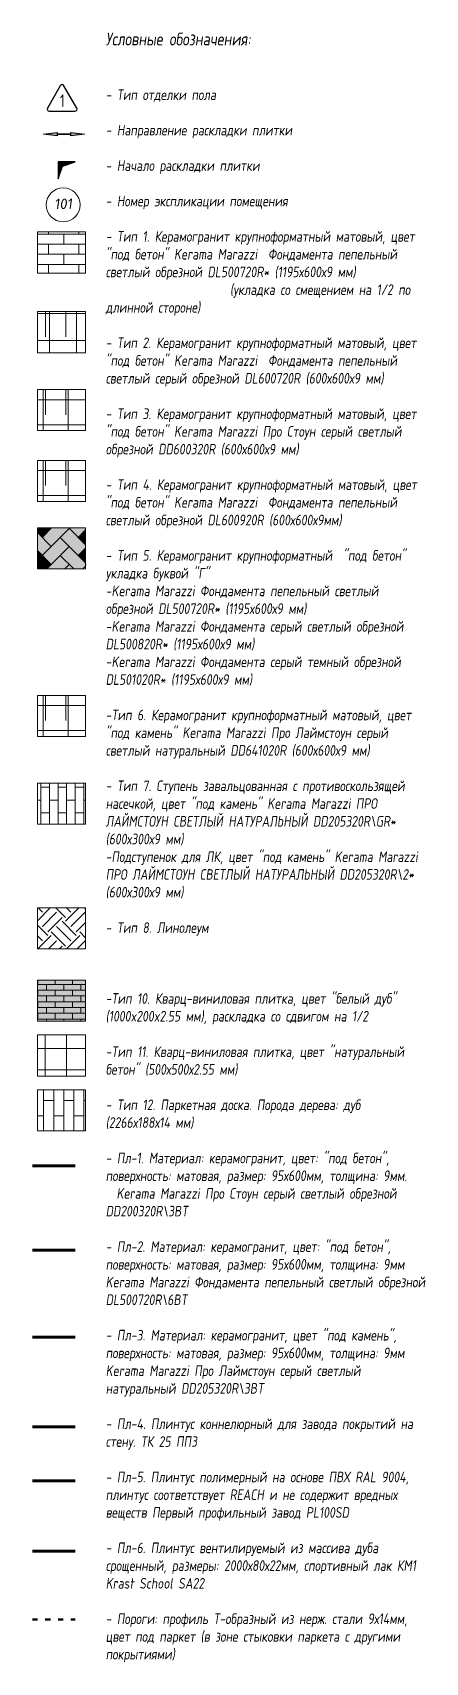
# Model space of a CAD drawing. Header units: millimetres. Extents: x -531467 to 558829, y -9025 to 266565.
# Drawn here: x -130328 to -121074, y -6724 to 31603 of the extents above; entities that cross this region are included whole.
import ezdxf
from ezdxf.enums import TextEntityAlignment as Align

# ---------------------------------------------------------------- set-up
doc = ezdxf.new("R2010")
doc.units = ezdxf.units.MM
doc.linetypes.add('ACAD_ISO03W100', pattern=[30, 12, -18])
for name, color, linetype in [('RAL 9010', 7, 'Continuous'), ('АР_2_ПЛИНТУС', 171, 'Continuous'), ('АР_Начало раскл', 250, 'Continuous')]:
    doc.layers.add(name, color=color, linetype=linetype)
doc.layers.add('АР_Полы_Штриховка', color=252, linetype='Continuous', lineweight=0, transparency=0.5)
doc.layers.add('АР_Текст', color=250, linetype='Continuous', lineweight=30)
doc.layers.add('АР_Экспликация', color=250, linetype='Continuous', lineweight=15)
doc.styles.add('ISOCPEUR', font='isocpeur.ttf', dxfattribs={"width": 0.7})
doc.styles.add('Архитект', font='isocpeur.ttf', dxfattribs={"width": 0.8, "oblique": 8})
doc.styles.add('Архитектурный', font='isocpeur.ttf', dxfattribs={"oblique": 8})

msp = doc.modelspace()

# ---------------------------------------------------------------- texts
at = {"layer": 'АР_Текст', "linetype": 'Continuous', "style": 'ISOCPEUR', "width": 0.7}
msp.add_text('1', height=300, dxfattribs=at).set_placement((-129626.8, 29851.2), align=Align.CENTER)
at = {"layer": 'АР_Текст', "insert": (-128604.1, 31601.3), "char_height": 250, "width": 7615.961, "attachment_point": 1, "style": 'ISOCPEUR'}
msp.add_mtext('\\A1;{\\H1.2x;\\Q8;\\W0.8;Условные обозначения: \\H1.66667x;\\Q0;\\W1;\\P\\pxql;}\\P{\\Q8;\\W0.8;\\P- Тип отделки пола\\P\\P- Направление раскладки плитки\\P\\P- Начало раскладки плитки\\P\\P- Номер экспликации помещения\\P\\P\\pq*;- Тип 1. \\C7;Керамогранит крупноформатный матовый, цвет "под бетон"\\C256; Kerama Marazzi  Фондамента пепельный светлый обрезной DL500720R* (1195х600х9 мм)\\A0;                                     \\A1;\\C7;(укладка со смещением на 1/2 по длинной стороне)\\C256;\\P\\pql;\\P- Тип 2. \\A0;\\C7;Керамогранит крупноформатный матовый, цвет \\C256;"под бетон" Kerama Marazzi  Фондамента пепельный светлый серый обрезной DL600720R (600х600х9 мм) \\A1;\\P\\P- Тип 3. \\A0;Керамогранит крупноформатный матовый, цвет "под бетон" Kerama Marazzi Про Стоун серый светлый обрезной DD600320R (600х600х9 мм) \\A1;\\P\\P\\pq*;- Тип 4. \\A0;\\C7;Керамогранит крупноформатный матовый, цвет "под бетон"\\C256; Kerama Marazzi  Фондамента пепельный светлый обрезной DL600920R (600х600х9мм) \\A1;\\C7; \\P\\P- Тип 5. Керамогранит крупноформатный  \\C256;"под бетон" укладка буквой "Г"\\P-Kerama Marazzi Фондамента пепельный светлый обрезной DL500720R* (1195х600х9 мм)\\P-Kerama Marazzi Фондамента серый светлый обрезной DL500820R* (1195х600х9 мм)\\P-Kerama Marazzi Фондамента серый темный обрезной DL501020R* (1195х600х9 мм)\\P\\P\\pql;-Тип 6. \\A0;\\C7;Керамогранит крупноформатный матовый, цвет \\C256;"под камень" Kerama Marazzi Про Лаймстоун серый светлый натуральный DD641020R (600х600х9 мм)\\A1;\\P\\P- Тип 7. Ступень завальцованная с противоскользящей насечкой\\C7;, цвет \\C256;"под камень" Kerama Marazzi ПРО ЛАЙМСТОУН СВЕТЛЫЙ НАТУРАЛЬНЫЙ DD205320R\\\\GR*  (600х300х9 мм)\\P-Подступенок для ЛК, \\C7;цвет \\C256;"под камень" Kerama Marazzi ПРО ЛАЙМСТОУН СВЕТЛЫЙ НАТУРАЛЬНЫЙ DD205320R\\\\2*  (600х300х9 мм)\\P\\P\\pq*;- Тип 8. \\C7;Линолеум \\P\\pql;\\C256;\\P\\P\\P-Тип 10. \\A0;Кварц-виниловая плитка, цвет "белый дуб" (1000x200x2.55 мм), раскладка со сдвигом на 1/2\\A1;\\P\\P-Тип 11. \\A0;Кварц-виниловая плитка, цвет "натуральный бетон" (500х500х2.55 мм)\\A1;\\P\\P- Тип 12. \\A0;Паркетная доска. Порода дерева: дуб (2266х188х14 мм) \\A1;\\P\\P- Пл-1. Материал: керамогранит, цвет: "под бетон", поверхность: матовая, размер: 95х600мм, толщина: 9мм.       Kerama Marazzi Про Стоун серый светлый обрезной DD200320R\\\\3BT\\P\\P- Пл-2. Материал: керамогранит, цвет: "под бетон", поверхность: матовая, размер: 95х600мм, толщина: 9мм     Kerama Marazzi Фондамента пепельный светлый обрезной DL500720R\\\\6BT\\P\\P- Пл-3. Материал: керамогранит, цвет "под камень", поверхность: матовая, размер: 95х600мм, толщина: 9мм    Kerama Marazzi Про Лаймстоун серый светлый натуральный DD205320R\\\\3BT\\P\\P- Пл-4. Плинтус коннелюрный для завода покрытий на стену. ТК 25 ППЗ\\P\\P- Пл-5. Плинтус полимерный на основе ПВХ RAL 9004, плинтус соответствует REACH и не содержит вредных веществ Первый профильный завод PL100SD\\P\\P- Пл-6. Плинтус вентилируемый из массива дуба срощенный, размеры: 2000х80х22мм, спортивный лак КМ1   Krast School SA22\\P\\P- Пороги: профиль Т-образный из нерж. стали 9х14мм, цвет под паркет (в зоне стыковки паркета с другими покрытиями)}', dxfattribs=at)

# ---------------------------------------------------------------- blocks, each defined once
blk = doc.blocks.new('Направление')
at = {"true_color": 0xff0505, "transparency": 33554687}
h = blk.add_hatch(color=1, dxfattribs=at)
h.dxf.hatch_style = 1
h.paths.add_polyline_path([(2, 133), (35, 133), (0, 400), (-35, 133), (-2, 133), (-2, -133), (-35, -133), (0, -400), (35, -133), (2, -133)])
at = {"transparency": 33554687, "flags": 128}
blk.add_lwpolyline([(0, 400), (35, 133), (2, 133), (2, -133), (35, -133), (0, -400), (-35, -133), (-2, -133), (-2, 133), (-35, 133)], close=True, dxfattribs=at)
blk = doc.blocks.new('стрелка')
at = {"true_color": 0xff0505, "transparency": 33554687}
h = blk.add_hatch(color=1, dxfattribs=at)
h.dxf.hatch_style = 1
h.paths.add_polyline_path([(0, 0), (0, 400), (-101, 101), (-400, 0)])
at = {"transparency": 33554687, "flags": 128}
blk.add_lwpolyline([(0, 0), (0, 400), (-101, 101), (-400, 0), (0, 0)], dxfattribs=at)
blk = doc.blocks.new('Номер_помещения')
at = {"color": 0, "linetype": 'ByBlock', "lineweight": -2}
blk.add_circle((0, 0), 4, dxfattribs=at)
at = {"linetype": 'ByBlock', "lineweight": -2, "style": 'Архитектурный', "oblique": 8}
blk.add_attdef('Рабочая документация:Номер_помещения', text='', height=2.5, dxfattribs=at).set_placement((0, -1), align=Align.CENTER)

# ---------------------------------------------------------------- hatches: boundary and pattern name
at = {"layer": 'RAL 9010', "ltscale": 100, "true_color": 0xffffff}
h = msp.add_hatch(color=7, dxfattribs=at)
h.dxf.hatch_style = 1
h.paths.add_polyline_path([(-130213.4, 19954.7), (-130213.4, 19844.7), (-130100.5, 19731.8), (-129888.4, 19943.9), (-129899.1, 19954.7)])
at = {"layer": 'RAL 9010', "ltscale": 100, "true_color": 0xc7c8ca}
h = msp.add_hatch(color=9, dxfattribs=at)
h.dxf.hatch_style = 1
h.paths.add_polyline_path([(-129474.8, 19954.7), (-129877.7, 19954.7), (-130100.5, 19731.8), (-129888.4, 19519.7), (-129464.1, 19943.9)])
h.paths.add_polyline_path([(-129077.5, 19482.1), (-129077.5, 19557.3), (-129464.1, 19943.9), (-129676.3, 19731.8), (-129252, 19307.5)])
at = {"layer": 'RAL 9010', "ltscale": 100, "true_color": 0x636466}
h = msp.add_hatch(color=251, dxfattribs=at)
h.dxf.hatch_style = 1
h.paths.add_polyline_path([(-129077.5, 19954.7), (-129474.8, 19954.7), (-129252, 19731.8), (-129077.5, 19906.3)])
h.paths.add_polyline_path([(-129877.7, 19954.7), (-129899.1, 19954.7), (-129888.4, 19943.9)])
h = msp.add_hatch(color=251, dxfattribs=at)
h.dxf.hatch_style = 1
h.paths.add_polyline_path([(-130213.4, 19844.7), (-130213.4, 19420.4), (-130100.5, 19307.5), (-129888.4, 19519.7)])
at = {"layer": 'RAL 9010', "ltscale": 100, "true_color": 0xffffff}
h = msp.add_hatch(color=7, dxfattribs=at)
h.dxf.hatch_style = 1
h.paths.add_polyline_path([(-129464.1, 19519.7), (-129676.3, 19731.8), (-130100.5, 19307.5), (-129888.4, 19095.4)])
h.paths.add_polyline_path([(-129358.1, 18989.4), (-129145.9, 18989.4), (-129039.9, 19095.4), (-129464.1, 19519.7), (-129676.3, 19307.5)])
h = msp.add_hatch(color=7, dxfattribs=at)
h.dxf.hatch_style = 1
h.paths.add_polyline_path([(-129077.5, 19557.3), (-129077.5, 19906.3), (-129252, 19731.8)])
at = {"layer": 'RAL 9010', "ltscale": 100, "true_color": 0xc7c8ca}
h = msp.add_hatch(color=9, dxfattribs=at)
h.dxf.hatch_style = 1
h.paths.add_polyline_path([(-130213.4, 19420.4), (-130213.4, 18996.1), (-130206.6, 18989.4), (-129994.5, 18989.4), (-129888.4, 19095.4)])
at = {"layer": 'RAL 9010', "ltscale": 100, "true_color": 0x636466}
h = msp.add_hatch(color=251, dxfattribs=at)
h.dxf.hatch_style = 1
h.paths.add_polyline_path([(-129570.2, 18989.4), (-129358.1, 18989.4), (-129464.1, 19095.4)])
h.paths.add_polyline_path([(-129994.5, 18989.4), (-129570.2, 18989.4), (-129464.1, 19095.4), (-129676.3, 19307.5)])
h = msp.add_hatch(color=251, dxfattribs=at)
h.dxf.hatch_style = 1
h.paths.add_polyline_path([(-129077.5, 19133), (-129077.5, 19482.1), (-129252, 19307.5)])
at = {"layer": 'АР_Полы_Штриховка'}
h = msp.add_hatch(dxfattribs=at)
h.set_pattern_fill('AR-BRSTD', color=0, scale=3.5)
h.set_pattern_definition([(0, (-78386.55, -38337.19), (0, 237.0963), []), (90, (-78386.55, -38337.2), (-355.6, 237.0963), [237.0963, -237.0963])])
h.paths.add_polyline_path([(-130213.4, 26914.7), (-129077.5, 26914.7), (-129077.5, 25949.4), (-130213.4, 25949.4)])
at = {"layer": 'АР_Полы_Штриховка', "true_color": 0x000000}
h = msp.add_hatch(dxfattribs=at)
h.set_pattern_fill('ANSI37', color=18, scale=200, angle=45)
h.set_pattern_definition([(90, (-122311.2, 5315.4), (-635, 0), []), (180, (-122311.2, 5315.4), (0, -635), [])])
h.paths.add_polyline_path([(-130213.4, 25041.2), (-129077.5, 25041.2), (-129077.5, 24075.9), (-130213.4, 24075.9)])
at = {"layer": 'АР_Полы_Штриховка', "ltscale": 100, "true_color": 0x000000}
h = msp.add_hatch(dxfattribs=at)
h.set_pattern_fill('ANSI31', color=18, scale=150, angle=45)
h.set_pattern_definition([(90, (-130021.27, 25041.2), (-476.25, 0), [])])
h.paths.add_polyline_path([(-130021.3, 25041.2), (-129077.5, 25041.2), (-129077.5, 24449.3), (-130021.3, 24449.3)])
at = {"layer": 'АР_Полы_Штриховка', "true_color": 0x000000}
h = msp.add_hatch(dxfattribs=at)
h.set_pattern_fill('ANSI37', color=18, scale=185, angle=45)
h.set_pattern_definition([(90, (-78386.55, -36943.7), (-587.375, 0), []), (180, (-78386.55, -36943.7), (-6e-14, -587.375), [])])
h.paths.add_polyline_path([(-130213.4, 23208.2), (-129077.5, 23208.2), (-129077.5, 22242.9), (-130213.4, 22242.9)])
at = {"layer": 'АР_Полы_Штриховка', "ltscale": 100, "true_color": 0x000000}
h = msp.add_hatch(dxfattribs=at)
h.set_pattern_fill('ANSI31', color=18, scale=150, angle=45)
h.set_pattern_definition([(90, (-130021.27, 23208.23), (-476.25, 0), [])])
h.paths.add_polyline_path([(-130021.3, 23208.2), (-129077.5, 23208.2), (-129077.5, 22616.4), (-130021.3, 22616.4)])
at = {"layer": 'АР_Полы_Штриховка', "true_color": 0x000000}
h = msp.add_hatch(dxfattribs=at)
h.set_pattern_fill('ANSI37', color=18, scale=185, angle=45)
h.set_pattern_definition([(90, (-78386.55, -38609.2), (-587.375, 0), []), (180, (-78386.55, -38609.2), (-6e-14, -587.375), [])])
h.paths.add_polyline_path([(-130213.4, 21542.7), (-129077.5, 21542.7), (-129077.5, 20577.4), (-130213.4, 20577.4)])
at = {"layer": 'АР_Полы_Штриховка', "ltscale": 100, "true_color": 0x000000}
h = msp.add_hatch(dxfattribs=at)
h.set_pattern_fill('ANSI31', color=18, scale=150, angle=45)
h.set_pattern_definition([(90, (-130021.27, 21542.7), (-476.25, 0), [])])
h.paths.add_polyline_path([(-130021.3, 21542.7), (-129077.5, 21542.7), (-129077.5, 20950.8), (-130021.3, 20950.8)])
at = {"layer": 'АР_Полы_Штриховка', "true_color": 0x000000}
h = msp.add_hatch(dxfattribs=at)
h.set_pattern_fill('ANSI37', color=18, scale=185, angle=45)
h.set_pattern_definition([(90, (-78386.55, -44134.16), (-587.375, 0), []), (180, (-78386.55, -44134.16), (-6e-14, -587.375), [])])
h.paths.add_polyline_path([(-130213.4, 16017.8), (-129077.5, 16017.8), (-129077.5, 15052.4), (-130213.4, 15052.4)])
at = {"layer": 'АР_Полы_Штриховка', "ltscale": 100, "true_color": 0x000000}
h = msp.add_hatch(dxfattribs=at)
h.set_pattern_fill('ANSI31', color=18, scale=150, angle=45)
h.set_pattern_definition([(90, (-130021.27, 16017.76), (-476.25, 0), [])])
h.paths.add_polyline_path([(-130021.3, 16017.8), (-129077.5, 16017.8), (-129077.5, 15425.9), (-130021.3, 15425.9)])
at = {"layer": 'АР_Полы_Штриховка', "true_color": 0xffffff}
h = msp.add_hatch(dxfattribs=at)
h.set_pattern_fill('AR-BRSTD', scale=3, angle=90)
h.set_pattern_definition([(90, (206610.55, 97375.77), (-203.2254, 1e-14), []), (180, (206610.55, 97375.77), (-203.2254, -304.8), [203.2254, -203.2254])])
h.paths.add_polyline_path([(-130213.4, 13949.8), (-129077.5, 13949.8), (-129077.5, 12984.4), (-130213.4, 12984.4)])
at = {"layer": 'АР_Полы_Штриховка', "true_color": 0x7918c9}
h = msp.add_hatch(dxfattribs=at)
h.set_pattern_fill('EARTH', color=192, scale=75, angle=45)
h.set_pattern_definition([(45, (111822.87, 17188.8), (0, 673.5192), [476.25, -476.25]), (45, (111696.6, 17315.07), (0, 673.5192), [476.25, -476.25]), (45, (111570.3, 17441.35), (0, 673.5192), [476.25, -476.25]), (135, (111570.3, 17525.54), (-673.5192, 0), [476.25, -476.25]), (135, (111696.6, 17651.83), (-673.5192, 0), [476.25, -476.25]), (135, (111822.87, 17778.1), (-673.5192, 0), [476.25, -476.25])])
h.paths.add_polyline_path([(-130213.4, 11019.3), (-129077.5, 11019.3), (-129077.5, 10054), (-130213.4, 10054)])
at = {"layer": 'АР_Полы_Штриховка', "true_color": 0xfeeab9}
h = msp.add_hatch(color=254, dxfattribs=at)
h.dxf.hatch_style = 1
h.paths.add_polyline_path([(-130213.4, 9318.3), (-129077.5, 9318.3), (-129077.5, 8353), (-130213.4, 8353)])
at = {"layer": 'АР_Полы_Штриховка', "true_color": 0x636466}
h = msp.add_hatch(dxfattribs=at)
h.set_pattern_fill('AR-BRSTD', color=251, scale=2)
h.set_pattern_definition([(0, (-73510.23, 74115.15), (0, 135.4836), []), (90, (-73510.23, 74115.15), (-203.2, 135.4836), [135.4836, -135.4836])])
h.paths.add_polyline_path([(-130213.4, 9318.3), (-129077.5, 9318.3), (-129077.5, 8353), (-130213.4, 8353)])
at = {"layer": 'АР_Полы_Штриховка', "true_color": 0x000000, "transparency": 33554687}
h = msp.add_hatch(dxfattribs=at)
h.set_pattern_fill('ANSI37', color=18, scale=157, angle=45, style=0)
h.set_pattern_definition([(90, (-328921.73, -89491.84), (-498.475, 0), []), (180, (-328921.73, -89491.84), (-6e-14, -498.475), [])])
h.paths.add_polyline_path([(-130213.4, 8030.9), (-129077.5, 8030.9), (-129077.5, 7065.5), (-130213.4, 7065.5)])
at = {"layer": 'АР_Полы_Штриховка', "true_color": 0x000000}
h = msp.add_hatch(dxfattribs=at)
h.set_pattern_fill('AR-BRSTD', color=18, scale=3.5, angle=90)
h.set_pattern_definition([(90, (206610.55, 85075.75), (-237.0963, 1e-14), []), (180, (206610.55, 85075.75), (-237.0963, -355.6), [237.0963, -237.0963])])
h.paths.add_polyline_path([(-130213.4, 6741.5), (-129077.5, 6741.5), (-129077.5, 5776.1), (-130213.4, 5776.1)])

# ---------------------------------------------------------------- linework, layer by layer
at = {"layer": 'АР_2_ПЛИНТУС', "color": 83, "lineweight": 80, "ltscale": 100, "true_color": 0x88b686}
msp.add_lwpolyline([(-130327.6, 4952.9), (-129327.6, 4952.9)], dxfattribs=at)
at = {"layer": 'АР_2_ПЛИНТУС', "color": 201, "lineweight": 80, "ltscale": 100, "true_color": 0xe181fe}
msp.add_lwpolyline([(-130327.6, 2969.4), (-129327.6, 2969.4)], dxfattribs=at)
at = {"layer": 'АР_2_ПЛИНТУС', "color": 4, "lineweight": 80, "ltscale": 100, "true_color": 0x0affff}
msp.add_lwpolyline([(-130327.6, 927.7), (-129327.6, 927.7)], dxfattribs=at)
at = {"layer": 'АР_2_ПЛИНТУС', "color": 33, "lineweight": 80, "ltscale": 100, "true_color": 0xda8f44}
msp.add_lwpolyline([(-130327.6, -1180.6), (-129327.6, -1180.6)], dxfattribs=at)
at = {"layer": 'АР_2_ПЛИНТУС', "color": 41, "lineweight": 80, "ltscale": 100, "true_color": 0xfee981}
msp.add_lwpolyline([(-130327.6, -2450.6), (-129327.6, -2450.6)], dxfattribs=at)
at = {"layer": 'АР_2_ПЛИНТУС', "color": 11, "lineweight": 80, "ltscale": 100, "true_color": 0xff7f7f}
msp.add_lwpolyline([(-130327.6, -4110.6), (-129327.6, -4110.6)], dxfattribs=at)
at = {"layer": 'АР_2_ПЛИНТУС', "color": 181, "linetype": 'ACAD_ISO03W100', "lineweight": 50, "ltscale": 10, "true_color": 0xa981fd}
msp.add_lwpolyline([(-130327.6, -5719), (-129327.6, -5719)], dxfattribs=at)
at = {"layer": 'АР_Полы_Штриховка', "color": 18, "true_color": 0x000000}
for points in [[(-130213.4, 26914.7), (-129077.5, 26914.7), (-129077.5, 25949.4), (-130213.4, 25949.4)], [(-130213.4, 25041.2), (-129077.5, 25041.2), (-129077.5, 24075.9), (-130213.4, 24075.9)], [(-130213.4, 23208.2), (-129077.5, 23208.2), (-129077.5, 22242.9), (-130213.4, 22242.9)], [(-130213.4, 21542.7), (-129077.5, 21542.7), (-129077.5, 20577.4), (-130213.4, 20577.4)], [(-130213.4, 19954.7), (-129077.5, 19954.7), (-129077.5, 18989.4), (-130213.4, 18989.4)], [(-130213.4, 16017.8), (-129077.5, 16017.8), (-129077.5, 15052.4), (-130213.4, 15052.4)], [(-130213.4, 13949.8), (-129077.5, 13949.8), (-129077.5, 12984.4), (-130213.4, 12984.4)], [(-130213.4, 11019.3), (-129077.5, 11019.3), (-129077.5, 10054), (-130213.4, 10054)], [(-130213.4, 9318.3), (-129077.5, 9318.3), (-129077.5, 8353), (-130213.4, 8353)], [(-130213.4, 8030.9), (-129077.5, 8030.9), (-129077.5, 7065.5), (-130213.4, 7065.5)], [(-130213.4, 6741.5), (-129077.5, 6741.5), (-129077.5, 5776.1), (-130213.4, 5776.1)]]:
    msp.add_lwpolyline(points, close=True, dxfattribs=at)
at = {"layer": 'АР_Полы_Штриховка', "color": 18, "ltscale": 100, "true_color": 0x000000}
for points in [[(-129877.7, 19954.7), (-130100.5, 19731.8)], [(-129464.1, 19943.9), (-130100.5, 19307.5)], [(-129899.1, 19954.7), (-129888.4, 19943.9)], [(-129474.8, 19954.7), (-129077.5, 19557.3)], [(-130213.4, 19844.7), (-129888.4, 19519.7)], [(-129676.3, 19731.8), (-129077.5, 19133)], [(-129077.5, 19906.3), (-129252, 19731.8)], [(-130213.4, 19420.4), (-129888.4, 19095.4)], [(-129464.1, 19519.7), (-129994.5, 18989.4)], [(-129676.3, 19307.5), (-129358.1, 18989.4)], [(-129077.5, 19482.1), (-129252, 19307.5)], [(-130213.4, 18996.1), (-130206.6, 18989.4)], [(-129464.1, 19095.4), (-129570.2, 18989.4)], [(-129077.5, 19057.8), (-129145.9, 18989.4)]]:
    msp.add_lwpolyline(points, dxfattribs=at)
at = {"layer": 'АР_Полы_Штриховка', "color": 18, "true_color": 0x000000}
for points in [[(-129358.1, 18989.4), (-129676.3, 19307.5)], [(-130206.6, 18989.4), (-130213.4, 18996.1)], [(-129077.5, 19057.8), (-129145.9, 18989.4)]]:
    msp.add_lwpolyline(points, dxfattribs=at)
at = {"layer": 'АР_Текст', "linetype": 'Continuous'}
msp.add_lwpolyline([(-129935.3, 29754.4), (-129329.1, 29754.4, 0.5773495), (-129285.8, 29829.4), (-129588.9, 30354.4, 0.5773541), (-129675.5, 30354.4), (-129978.6, 29829.4, 0.5773491), (-129935.3, 29754.4, 0.0000017)], format="xyb", dxfattribs=at)

# ---------------------------------------------------------------- block references
at = {"layer": 'АР_Начало раскл', "transparency": 33554687, "xscale": 1.2, "yscale": 1.2, "zscale": 1.2, "rotation": 270}
msp.add_blockref('Направление', (-129586.5, 29214.4), dxfattribs=at)
at = {"layer": 'АР_Начало раскл', "transparency": 33554687, "rotation": 180}
msp.add_blockref('стрелка', (-129723.3, 28565.3), dxfattribs=at)
at = {"layer": 'АР_Экспликация'}
ref = msp.add_blockref('Номер_помещения', (-129605.6, 27552.2), dxfattribs=dict(at, xscale=100, yscale=100, zscale=100))
ref.add_attrib('Рабочая документация:Номер_помещения', '101', dxfattribs={"height": 250, "style": 'Архитект', "oblique": 8}).set_placement((-129605.6, 27452.2), align=Align.CENTER)

msp.set_redraw_order([(e.dxf.handle, doc.entitydb.next_handle()) for e in msp.query("TEXT MTEXT ATTDEF DIMENSION ARC_DIMENSION")])  # texts and dimensions are drawn at this point

doc.saveas('drawing.dxf')
